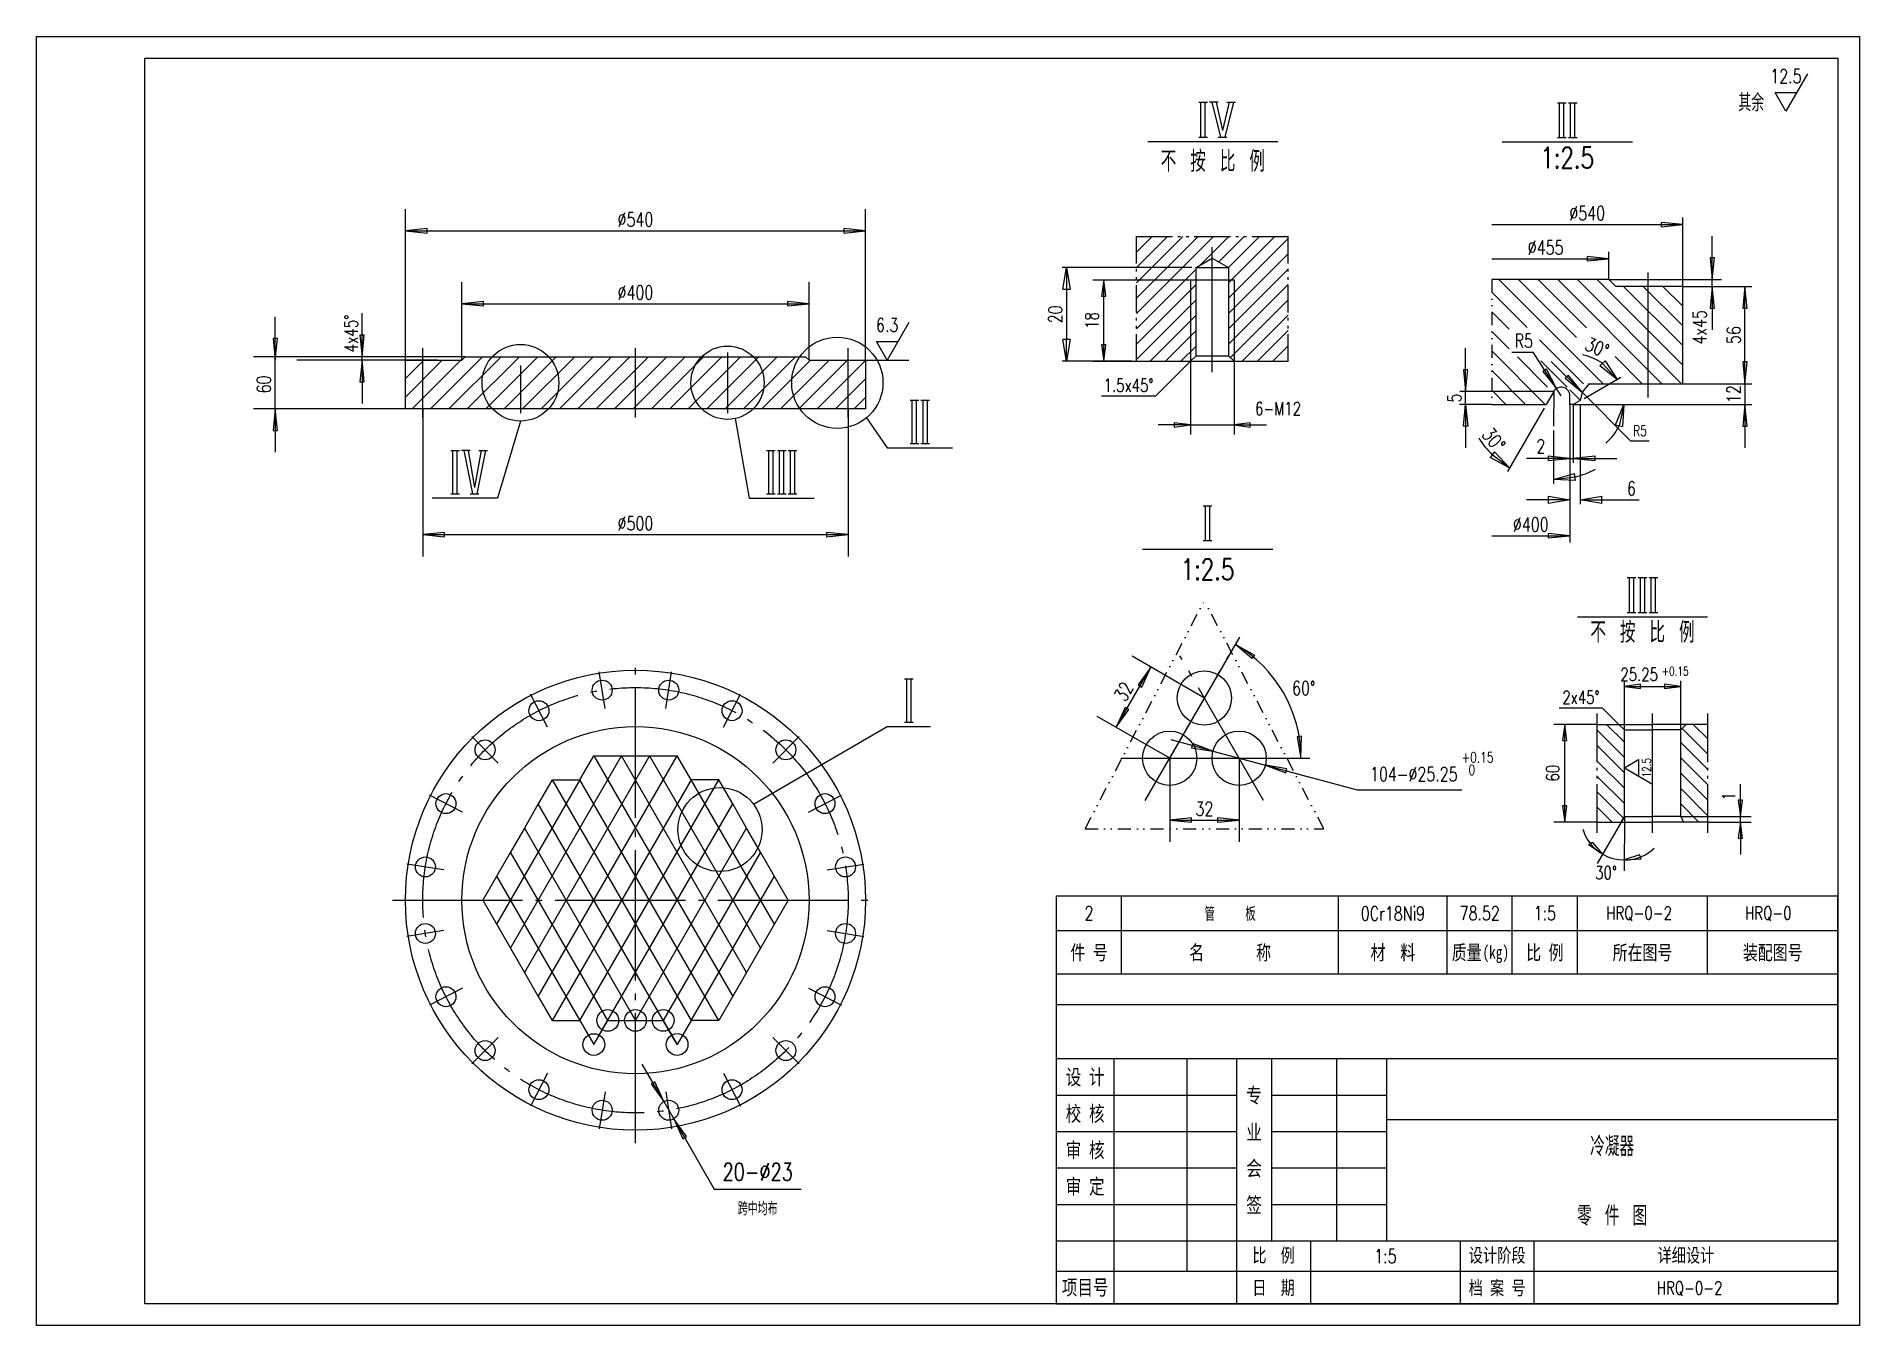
# Model space of a CAD drawing. Extents: x -287 to 13624, y -50 to 2920.
# Drawn here: x 6809 to 8909, y 146 to 1631 of the extents above; entities that cross this region are included whole.
import ezdxf
from ezdxf.enums import TextEntityAlignment as Align

# ---------------------------------------------------------------- set-up
doc = ezdxf.new("R2010")
doc.units = 0
doc.header["$LTSCALE"] = 30
doc.header["$MEASUREMENT"] = 0
doc.linetypes.add('CENTER', pattern=[6.25, 5, -0.5, 0.25, -0.5])
doc.linetypes.add('DIVIDE', pattern=[1.25, 0.5, -0.25, 0, -0.25, 0, -0.25])
doc.layers.get('0').update_dxf_attribs({"linetype": 'CONTINUOUS'})
doc.layers.get('Defpoints').update_dxf_attribs({"linetype": 'CONTINUOUS'})
for name, color, linetype in [('1', 2, 'CONTINUOUS'), ('11', 3, 'CONTINUOUS'), ('2', 1, 'CONTINUOUS'), ('4', 2, 'CENTER'), ('6', 6, 'DIVIDE')]:
    doc.layers.add(name, color=color, linetype=linetype)
doc.styles.add('HZ', font='txt', dxfattribs={"width": 0.75, "bigfont": 'hztxt'})
doc.styles.add('MYHZ', font='SimSun.ttf', dxfattribs={"width": 0.75})
doc.styles.get("Standard").update_dxf_attribs({"font": 'simplex', "width": 0.75, "bigfont": 'hztxt'})
doc.dimstyles.get("Standard").update_dxf_attribs({"dimtxt": 0.18, "dimasz": 0.18, "dimexe": 0.18, "dimexo": 0.0625, "dimgap": 0.09, "dimtad": 0, "dimtih": 1, "dimtoh": 1, "dimdec": 4, "dimzin": 0, "dimdsep": 46, "dimtxsty": 'Standard', "dimcen": 0.09, "dimadec": 0, "dimazin": 0, "dimtfac": 1, "dimtdec": 4, "dimtofl": 0, "dimtmove": 0, "dimatfit": 3, "dimfxl": 0, "dimtolj": 1, "dimtzin": 0, "dimarcsym": 0})

msp = doc.modelspace()

# ---------------------------------------------------------------- texts
at = {"color": 7, "style": 'MYHZ', "width": 0.75}
for s, height, p in [('设 计', 17.5, (8016.96, 432.53)), ('专', 17.5, (8211.46, 411.53)), ('校 核', 17.5, (8016.96, 390.53)), ('业', 17.5, (8211.46, 369.53)), ('审 核', 17.5, (8016.96, 348.53)), ('会', 17.5, (8211.46, 327.53)), ('审 定', 17.5, (8016.96, 306.53)), ('签', 17.5, (8211.46, 285.53)), ('比  例', 16, (8233.96, 227.28)), ('设计阶段', 16, (8491.46, 227.28)), ('详细设计', 16, (8708.96, 227.28)), ('项目号', 17.5, (8016.96, 189.78)), ('日  期', 16, (8233.96, 189.78)), ('档 案 号', 16, (8491.46, 189.78))]:
    msp.add_text(s, height=height, dxfattribs=at).set_placement(p, align=Align.MIDDLE)
at = {"layer": '1', "color": 7, "style": 'HZ', "width": 0.75}
for s, height, p in [('12.5', 16, (8824.19, 1577.32)), ('不 按 比 例', 24, (8164.05, 1475.17)), ('1:2.5', 24, (8572.28, 1479.43)), ('%%c540', 16, (7498.96, 1412.12)), ('%%c540', 16, (8595.28, 1419.36)), ('%%c455', 16, (8547.34, 1380.03)), ('%%c400', 16, (7498.96, 1328.11)), ('6.3', 16, (7788.96, 1290.61)), ('R5', 16, (8522.15, 1272.53)), ('6-M12', 15, (8239.13, 1194.86)), ('R5', 12, (8656.1, 1170.76)), ('2', 16, (8541.82, 1150.91)), ('%%c500', 16, (7498.96, 1062.11)), ('%%c400', 16, (8530.28, 1060.91)), ('1:2.5', 24, (8157.98, 1005.25)), ('不 按 比 例', 24, (8658.96, 932.61)), ('32', 16, (8154.33, 733.33)), ('30%%d', 15, (8616.97, 660.13)), ('HRQ-0-2', 15, (8655.09, 613.73)), ('HRQ-0', 15, (8803.88, 613.73)), ('20-%%c23', 20, (7639.79, 313.11)), ('跨中均布', 15.2, (7639.79, 273.11)), ('HRQ-0-2', 15, (8713.27, 181.86))]:
    msp.add_text(s, height=height, dxfattribs=at).set_placement(p, align=Align.CENTER)
for s, height, p in [('其余', 20, (8799.19, 1544.82)), ('25.25', 15, (8676.81, 888.59))]:
    msp.add_text(s, height=height, dxfattribs=at).set_placement(p, align=Align.RIGHT)
for s, height, p in [('4x45%%d', 15.2, (7178.96, 1267.11)), ('1', 15, (8765.56, 751.09))]:
    msp.add_text(s, height=height, rotation=90, dxfattribs=at).set_placement(p)
for s, height, rotation, p in [('18', 15, 90, (8032.16, 1303.84)), ('4x45', 16, 90, (8732.79, 1296.08)), ('56', 16, 90, (8771.97, 1287.03)), ('60', 16, 90, (7078.96, 1230.11)), ('5', 16, 90, (8450.23, 1214.53)), ('12', 16, 90, (8771.97, 1219.03)), ('32', 16, 60, (8068.3, 872.35)), ('60', 15, 90, (8563.06, 782.34))]:
    msp.add_text(s, height=height, rotation=rotation, dxfattribs=at).set_placement(p, align=Align.CENTER)
at = {"layer": '1', "color": 7, "width": 0.75}
for s, height, style, p in [('1.5x45°', 15, 'HZ', (8066.92, 1229.22)), ('2x45°', 15, 'HZ', (8588.06, 869.84)), ('2', 16, 'HZ', (8021.46, 621.03)), ('管   板', 16, 'HZ', (8183.96, 621.03)), ('0Cr18Ni9', 16, 'HZ', (8371.46, 621.03)), ('78.52', 16, 'HZ', (8471.46, 621.03)), ('1:5', 16, 'HZ', (8546.46, 621.03)), ('件 号', 16.8, 'MYHZ', (8021.46, 576.03)), ('名       称', 16.8, 'MYHZ', (8183.96, 576.03)), ('材  料', 16.8, 'MYHZ', (8371.46, 576.03)), ('质量', 16.8, 'MYHZ', (8456.46, 576.03)), ('比 例', 16.8, 'MYHZ', (8546.46, 576.03)), ('所在图号', 16.8, 'MYHZ', (8658.96, 576.03)), ('装配图号', 16.8, 'MYHZ', (8808.96, 576.03)), ('冷凝器', 22.5, 'HZ', (8623.96, 353.53)), ('零 件 图', 22.5, 'HZ', (8623.96, 273.53)), ('1:5', 16, 'HZ', (8362.71, 226.03))]:
    msp.add_text(s, height=height, dxfattribs=dict(at, style=style)).set_placement(p, align=Align.MIDDLE)
at = {"layer": '1', "color": 7, "style": 'HZ', "width": 0.75}
for s, height, p in [('+0.15', 10, (8681.19, 894.84)), ('60%%d', 16, (8255.32, 872.19)), ('+0.15', 12, (8450.46, 794.62)), ('104-%%c25.25', 16, (8345.16, 773.18)), (' 0', 12, (8450.46, 780.12))]:
    msp.add_text(s, height=height, dxfattribs=at).set_placement(p)
msp.add_text('12.5', height=10, rotation=90, dxfattribs=at).set_placement((8663.67, 788.59), align=Align.MIDDLE)
at = {"layer": '1', "color": 7, "style": 'MYHZ', "width": 0.75}
msp.add_text('(kg)', height=15, dxfattribs=at).set_placement((8489.96, 576.03), align=Align.MIDDLE_CENTER)

# ---------------------------------------------------------------- blocks, each defined once
blk = doc.blocks.new('_CLOSED')
at = {"color": 0, "linetype": 'ByBlock'}
for p, q in [((-1, 0.167), (0, 0)), ((-1, 0.167), (-1, -0.167)), ((0, 0), (-1, -0.167)), ((0, 0), (-1, 0))]:
    blk.add_line(p, q, dxfattribs=at)
blk = doc.blocks.new('*D32')
at = {"layer": '11', "color": 0, "lineweight": -2}
for p, q in [((8139.7, 1364.9), (7990.6, 1364.9)), ((7995.6, 1339.9), (7995.6, 1282)), ((8070.9, 1257), (7990.6, 1257))]:
    blk.add_line(p, q, dxfattribs=at)
at = {"layer": 'Defpoints', "color": 0}
for p in [(8144.7, 1364.9), (7995.6, 1257), (8075.9, 1257)]:
    blk.add_point(p, dxfattribs=at)
at = {"layer": '11', "color": 0, "lineweight": -2, "xscale": 25, "yscale": 25, "zscale": 25}
for p, rotation in [((7995.6, 1364.9), 90), ((7995.6, 1257), 270)]:
    blk.add_blockref('_CLOSED', p, dxfattribs=dict(at, rotation=rotation))
at = {"layer": '11', "color": 0, "insert": (7982.6, 1310.9), "char_height": 16, "attachment_point": 5, "rotation": 90, "style": 'HZ'}
blk.add_mtext('\\A1;20', dxfattribs=at)
blk = doc.blocks.new('*D33')
at = {"layer": '11', "color": 0, "lineweight": -2}
for p, q in [((8545.5, 1202.7), (8503.4, 1129.8)), ((8556.6, 1177), (8556.5, 1115.5))]:
    blk.add_line(p, q, dxfattribs=at)
for start, end in [(211.7046, 225.8526), (284.0971, 298.2451)]:
    blk.add_arc((8556.6, 1222), 101.5, start, end, dxfattribs=at)
at = {"layer": 'Defpoints', "color": 0}
for p in [(8556.6, 1222), (8556.6, 1222), (8548, 1207), (8556.6, 1182), (8538.9, 1122.1)]:
    blk.add_point(p, dxfattribs=at)
at = {"layer": '11', "color": 0, "lineweight": -2, "xscale": 25, "yscale": 25, "zscale": 25}
for p, rotation in [((8505.9, 1134.1), 322.9266309942402), ((8556.5, 1120.5), 187.0231166931188)]:
    blk.add_blockref('_CLOSED', p, dxfattribs=dict(at, rotation=rotation))
at = {"layer": '11', "color": 0, "insert": (8487.6, 1166.6), "char_height": 16, "attachment_point": 5, "rotation": 308.7786, "style": 'HZ'}
blk.add_mtext('\\A1;30°', dxfattribs=at)
blk = doc.blocks.new('*D34')
at = {"layer": '11', "color": 0, "lineweight": -2}
for p, q in [((8575.3, 1202), (8575.3, 1092.2)), ((8587.3, 1206.6), (8587.3, 1092.2)), ((8550.3, 1097.2), (8525.3, 1097.2)), ((8612.3, 1097.2), (8655.3, 1097.2))]:
    blk.add_line(p, q, dxfattribs=at)
at = {"layer": 'Defpoints', "color": 0}
for p in [(8575.3, 1207), (8587.3, 1211.6), (8587.3, 1097.2)]:
    blk.add_point(p, dxfattribs=at)
at = {"layer": '11', "color": 0, "lineweight": -2, "xscale": 25, "yscale": 25, "zscale": 25}
blk.add_blockref('_CLOSED', (8575.3, 1097.2), dxfattribs=at)
at = {"layer": '11', "color": 0, "lineweight": -2, "xscale": 25, "yscale": 25, "zscale": 25, "rotation": 180}
blk.add_blockref('_CLOSED', (8587.3, 1097.2), dxfattribs=at)
at = {"layer": '11', "color": 0, "insert": (8646.3, 1110.2), "char_height": 16, "attachment_point": 5, "style": 'HZ'}
blk.add_mtext('\\A1;6', dxfattribs=at)
blk = doc.blocks.new('*D35')
at = {"layer": '11', "color": 0, "lineweight": -2}
blk.add_line((8591.6, 1214.1), (8633.9, 1238.5), dxfattribs=at)
for start, end in [(54.8538, 79.7222), (310.2633, 335.1317)]:
    blk.add_arc((8579.3, 1207), 58.1, start, end, dxfattribs=at)
at = {"layer": 'Defpoints', "color": 0}
for p in [(8579.3, 1207), (8579.3, 1207), (8587.3, 1211.6), (8636.5, 1217.1), (8784.8, 1207)]:
    blk.add_point(p, dxfattribs=at)
at = {"layer": '11', "color": 0, "lineweight": -2, "xscale": 25, "yscale": 25, "zscale": 25}
for p, rotation in [((8629.6, 1236), 312.4196092932171), ((8637.3, 1207), 77.56584824101554)]:
    blk.add_blockref('_CLOSED', p, dxfattribs=dict(at, rotation=rotation))
at = {"layer": '11', "color": 0, "insert": (8606.7, 1272.6), "char_height": 16, "attachment_point": 5, "rotation": 337.288, "style": 'HZ'}
blk.add_mtext('\\A1;30°', dxfattribs=at)

# ---------------------------------------------------------------- dimensions: what is measured, and where the dimension line sits
at = {"layer": '11', "color": 7}
dim = msp.add_linear_dim(base=(7995.6, 1256.96), p1=(8144.66, 1364.88), p2=(8075.91, 1256.96), angle=90, text='20', dimstyle='Standard', override={"dimtxt": 16, "dimasz": 25, "dimexe": 5, "dimexo": 5, "dimgap": 5, "dimtad": 1, "dimtih": 0, "dimtoh": 0, "dimdec": 0, "dimtxsty": 'HZ', "dimblk1": 'CLOSED', "dimblk2": 'CLOSED', "dimsah": 1, "dimcen": 1, "dimtfac": 3.2, "dimtdec": 0, "dimatfit": 0}, dxfattribs=at)
dim.commit()
dim.dimension.update_dxf_attribs({"geometry": '*D32', "text_midpoint": (7982.6, 1310.92)})
for base, line1, line2, picture, middle in [((8636.46, 1217.11), ((8579.28, 1207.03), (8784.78, 1207.03)), ((8587.28, 1211.65), (8579.28, 1207.03)), '*D35', (8601.7, 1260.59)), ((8538.94, 1122.08), ((8556.63, 1222.03), (8556.59, 1182.03)), ((8556.63, 1222.03), (8547.97, 1207.03)), '*D33', (8477.5, 1158.46))]:
    dim = msp.add_angular_dim_2l(base=base, line1=line1, line2=line2, dimstyle='Standard', override={"dimtxt": 16, "dimasz": 25, "dimexe": 5, "dimexo": 5, "dimgap": 5, "dimtad": 1, "dimtih": 0, "dimtoh": 0, "dimdec": 0, "dimtxsty": 'HZ', "dimblk1": 'CLOSED', "dimblk2": 'CLOSED', "dimsah": 1, "dimcen": 1, "dimtfac": 3.2, "dimtdec": 0, "dimatfit": 0}, dxfattribs=at)
    dim.commit()
    dim.dimension.update_dxf_attribs({"geometry": picture, "text_midpoint": middle, "dimtype": 162})
dim = msp.add_linear_dim(base=(8587.28, 1097.18), p1=(8575.28, 1207.03), p2=(8587.28, 1211.65), text='6', dimstyle='Standard', override={"dimtxt": 16, "dimasz": 25, "dimexe": 5, "dimexo": 5, "dimgap": 5, "dimtad": 1, "dimtih": 0, "dimtoh": 0, "dimdec": 0, "dimtxsty": 'HZ', "dimblk1": 'CLOSED', "dimblk2": 'CLOSED', "dimsah": 1, "dimcen": 1, "dimtfac": 3.2, "dimtdec": 0, "dimatfit": 0}, dxfattribs=at)
dim.commit()
dim.dimension.update_dxf_attribs({"geometry": '*D34', "text_midpoint": (8646.28, 1110.18)})

# ---------------------------------------------------------------- linework, layer by layer
at = {"color": 7}
for p, q in [((8049.96, 453.53), (8049.96, 171.03)), ((8133.96, 453.53), (8133.96, 208.53)), ((8191.46, 453.53), (8191.46, 171.03)), ((8231.46, 453.53), (8231.46, 243.53)), ((8306.46, 453.53), (8306.46, 243.53)), ((8363.96, 453.53), (8363.96, 243.53)), ((7983.96, 411.53), (8191.46, 411.53)), ((8231.46, 411.53), (8363.96, 411.53)), ((8363.96, 383.53), (8883.96, 383.53)), ((7983.96, 369.53), (8191.46, 369.53)), ((8231.46, 369.53), (8363.96, 369.53)), ((7983.96, 327.53), (8191.46, 327.53)), ((8231.46, 327.53), (8363.96, 327.53)), ((7983.96, 285.53), (8191.46, 285.53)), ((8231.46, 285.53), (8363.96, 285.53)), ((7983.96, 243.53), (8883.96, 243.53)), ((8276.46, 243.53), (8276.46, 171.03)), ((8448.96, 243.53), (8448.96, 171.03)), ((8533.96, 243.53), (8533.96, 171.03)), ((7983.96, 208.53), (8883.96, 208.53))]:
    msp.add_line(p, q, dxfattribs=at)
at = {"layer": '1', "color": 7}
for p, q in [((8147.8, 1555.17), (8157.8, 1555.17)), ((8150.3, 1515.17), (8150.3, 1555.17)), ((8155.3, 1515.17), (8155.3, 1555.17)), ((8170.3, 1555.17), (8160.3, 1555.17)), ((8162.8, 1555.17), (8172.8, 1515.17)), ((8167.8, 1555.17), (8175.3, 1522.67)), ((8182.8, 1555.17), (8175.3, 1522.67)), ((8187.8, 1555.17), (8177.8, 1515.17)), ((8180.3, 1555.17), (8190.3, 1555.17)), ((8561.03, 1554.68), (8571.03, 1554.68)), ((8563.53, 1514.68), (8563.53, 1554.68)), ((8568.53, 1514.68), (8568.53, 1554.68)), ((8573.53, 1554.68), (8583.53, 1554.68)), ((8576.03, 1514.68), (8576.03, 1554.68)), ((8581.03, 1514.68), (8581.03, 1554.68)), ((8147.8, 1515.17), (8157.8, 1515.17)), ((8170.3, 1515.17), (8180.3, 1515.17)), ((8561.03, 1514.68), (8571.03, 1514.68)), ((8573.53, 1514.68), (8583.53, 1514.68)), ((7233.96, 1258.11), (7233.96, 1432.12)), ((7763.96, 1258.11), (7763.96, 1432.12)), ((7233.96, 1407.12), (7763.96, 1407.12)), ((8485.28, 1414.36), (8705.28, 1414.36)), ((8705.28, 1343.03), (8705.28, 1422.36)), ((8075.91, 1369.46), (8075.91, 1400.71)), ((8075.91, 1400.71), (8117.57, 1400.71)), ((8094.14, 1400.71), (8075.91, 1382.47)), ((8075.91, 1364.79), (8111.82, 1400.71)), ((8129.5, 1400.71), (8075.91, 1347.11)), ((8075.91, 1329.43), (8147.18, 1400.71)), ((8164.86, 1400.71), (8075.91, 1311.76)), ((8123.82, 1400.71), (8126.95, 1400.71)), ((8133.2, 1400.71), (8136.32, 1400.71)), ((8142.57, 1400.71), (8184.24, 1400.71)), ((8149.51, 1367.68), (8182.53, 1400.71)), ((8200.21, 1400.71), (8170.89, 1371.39)), ((8182.1, 1364.91), (8217.89, 1400.71)), ((8235.57, 1400.71), (8182.16, 1347.3)), ((8182.16, 1329.62), (8250.91, 1398.37)), ((8190.49, 1400.71), (8193.61, 1400.71)), ((8199.86, 1400.71), (8202.99, 1400.71)), ((8209.24, 1400.71), (8250.91, 1400.71)), ((8250.91, 1369.46), (8250.91, 1400.71)), ((8250.91, 1380.69), (8182.16, 1311.94)), ((8485.28, 1375.03), (8620.28, 1375.03)), ((8620.28, 1351.03), (8620.28, 1383.03)), ((7298.96, 1258.11), (7298.96, 1348.11)), ((7698.96, 1258.11), (7698.96, 1348.11)), ((8025.91, 1350.71), (8138.41, 1350.71)), ((8038.41, 1256.96), (8038.41, 1350.71)), ((8075.91, 1360.08), (8075.91, 1363.21)), ((8075.91, 1294.08), (8144.66, 1362.83)), ((8075.91, 1350.71), (8075.91, 1353.83)), ((8144.66, 1345.15), (8075.91, 1276.4)), ((8075.91, 1313.21), (8075.91, 1344.46)), ((8138.41, 1350.71), (8138.41, 1172.49)), ((8182.16, 1294.26), (8250.91, 1363.01)), ((8250.91, 1345.34), (8182.16, 1276.59)), ((8188.41, 1350.71), (8188.41, 1172.49)), ((8250.91, 1360.08), (8250.91, 1363.21)), ((8250.91, 1350.71), (8250.91, 1353.83)), ((8250.91, 1313.21), (8250.91, 1344.46)), ((8613.46, 1231.03), (8493.46, 1351.03)), ((8516.09, 1351.03), (8582.83, 1284.29)), ((8594.29, 1295.46), (8538.72, 1351.03)), ((8561.34, 1351.03), (8681.34, 1231.03)), ((8703.97, 1231.03), (8583.97, 1351.03)), ((8606.6, 1351.03), (8705.28, 1252.35)), ((8620.28, 1351.03), (8750, 1351.03)), ((8739.34, 1343.03), (8739.34, 1351.03)), ((7298.96, 1323.11), (7698.96, 1323.11)), ((8075.91, 1258.72), (8144.66, 1327.47)), ((8184.31, 1261.06), (8250.91, 1327.66)), ((8485.28, 1336.58), (8526.18, 1295.69)), ((8705.28, 1274.98), (8637.23, 1343.03)), ((8659.85, 1343.03), (8705.28, 1297.6)), ((8705.28, 1320.23), (8682.48, 1343.03)), ((8705.28, 1343.03), (8784.97, 1343.03)), ((8776.97, 1231.03), (8776.97, 1343.03)), ((8075.91, 1303.83), (8075.91, 1306.96)), ((8144.66, 1309.8), (8091.82, 1256.96)), ((8250.91, 1309.98), (8197.88, 1256.96)), ((8250.91, 1303.83), (8250.91, 1306.96)), ((8505.51, 1293.73), (8485.28, 1313.96)), ((8075.91, 1294.46), (8075.91, 1297.58)), ((8075.91, 1256.96), (8075.91, 1288.21)), ((8109.49, 1256.96), (8144.66, 1292.12)), ((8215.56, 1256.96), (8250.91, 1292.3)), ((8250.91, 1294.46), (8250.91, 1297.58)), ((8250.91, 1256.96), (8250.91, 1288.21)), ((8485.28, 1291.33), (8505.53, 1271.08)), ((8540.16, 1281.7), (8590.83, 1231.03)), ((7302.96, 1262.11), (7058.96, 1262.11)), ((7183.96, 1258.11), (7183.96, 1262.11)), ((7262.86, 1202.11), (7322.86, 1262.11)), ((7344.07, 1262.11), (7284.07, 1202.11)), ((7305.28, 1202.11), (7365.28, 1262.11)), ((7386.5, 1262.11), (7326.5, 1202.11)), ((7347.71, 1202.11), (7407.71, 1262.11)), ((7428.92, 1262.11), (7368.92, 1202.11)), ((7390.14, 1202.11), (7450.14, 1262.11)), ((7471.35, 1262.11), (7411.35, 1202.11)), ((7432.56, 1202.11), (7492.56, 1262.11)), ((7513.78, 1262.11), (7453.78, 1202.11)), ((7474.99, 1202.11), (7534.99, 1262.11)), ((7556.2, 1262.11), (7496.2, 1202.11)), ((7517.41, 1202.11), (7577.41, 1262.11)), ((7598.63, 1262.11), (7538.63, 1202.11)), ((7559.84, 1202.11), (7619.84, 1262.11)), ((7641.05, 1262.11), (7581.05, 1202.11)), ((7602.27, 1202.11), (7662.27, 1262.11)), ((7683.48, 1262.11), (7623.48, 1202.11)), ((8144.66, 1274.44), (8127.17, 1256.96)), ((8250.91, 1274.63), (8233.24, 1256.96)), ((8546.95, 1207.03), (8485.28, 1268.7)), ((8508.34, 1267.53), (8532.87, 1267.53)), ((8514.81, 1261.8), (8549.58, 1227.03)), ((8565.28, 1217.03), (8532.87, 1267.53)), ((8658.72, 1231.03), (8627.52, 1262.23)), ((7083.96, 1202.11), (7083.96, 1258.11)), ((7233.96, 1258.11), (7108.96, 1258.11)), ((7271.46, 1258.11), (7108.96, 1258.11)), ((7233.96, 1215.64), (7276.43, 1258.11)), ((7255.22, 1258.11), (7233.96, 1236.85)), ((7297.64, 1258.11), (7241.64, 1202.11)), ((7644.69, 1202.11), (7700.69, 1258.11)), ((7721.91, 1258.11), (7665.91, 1202.11)), ((7687.12, 1202.11), (7743.12, 1258.11)), ((7763.96, 1257.74), (7708.33, 1202.11)), ((7721.46, 1258.11), (7813.96, 1258.11)), ((8025.91, 1256.96), (8075.91, 1256.96)), ((8138.41, 1256.96), (8098.17, 1216.72)), ((8485.28, 1246.07), (8524.33, 1207.03)), ((8572.21, 1227.03), (8541.74, 1257.5)), ((7729.55, 1202.11), (7763.96, 1236.53)), ((8556.63, 1222.03), (8448.57, 1222.03)), ((8455.23, 1207.03), (8455.23, 1222.03)), ((8501.7, 1207.03), (8485.28, 1223.45)), ((8556.63, 1222.03), (8556.59, 1182.03)), ((8587.28, 1211.96), (8575.28, 1223.96)), ((8589.28, 1221.34), (8645.27, 1165.36)), ((8705.28, 1231.03), (8784.97, 1231.03)), ((8776.97, 1231.03), (8776.97, 1207.03)), ((7233.96, 1202.11), (7058.96, 1202.11)), ((7253.96, 1202.11), (7253.96, 1032.11)), ((7743.96, 1202.11), (7743.96, 1032.11)), ((7763.96, 1215.31), (7750.76, 1202.11)), ((7815.21, 1212.11), (7825.21, 1212.11)), ((7817.71, 1162.11), (7817.71, 1212.11)), ((7822.71, 1162.11), (7822.71, 1212.11)), ((7827.71, 1212.11), (7837.71, 1212.11)), ((7830.21, 1162.11), (7830.21, 1212.11)), ((7835.21, 1162.11), (7835.21, 1212.11)), ((8098.17, 1216.72), (8035.67, 1216.72)), ((8485.28, 1207.03), (8448, 1207.03)), ((8575.28, 1207.03), (8575.28, 1167.03)), ((8575.28, 1207.03), (8575.28, 1047.91)), ((8579.28, 1207.03), (8638.28, 1207.03)), ((8579.28, 1207.03), (8784.78, 1207.03)), ((8579.28, 1207.03), (8579.28, 1139.88)), ((7366.46, 1187.95), (7339.91, 1099.11)), ((7613.73, 1190.83), (7629.96, 1099.11)), ((7764.99, 1191.63), (7788.96, 1157.11)), ((8138.41, 1183.61), (8188.41, 1183.61)), ((7788.96, 1157.11), (7863.96, 1157.11)), ((7815.21, 1162.11), (7825.21, 1162.11)), ((7827.71, 1162.11), (7837.71, 1162.11)), ((8645.27, 1165.36), (8666.7, 1165.36)), ((7286.16, 1154.11), (7296.16, 1154.11)), ((7288.66, 1104.11), (7288.66, 1154.11)), ((7293.66, 1104.11), (7293.66, 1154.11)), ((7308.66, 1154.11), (7298.66, 1154.11)), ((7301.16, 1154.11), (7311.16, 1104.11)), ((7306.16, 1154.11), (7313.66, 1111.61)), ((7321.16, 1154.11), (7313.66, 1111.61)), ((7326.16, 1154.11), (7316.16, 1104.11)), ((7318.66, 1154.11), (7328.66, 1154.11)), ((7649.96, 1154.11), (7659.96, 1154.11)), ((7652.46, 1104.11), (7652.46, 1154.11)), ((7657.46, 1104.11), (7657.46, 1154.11)), ((7662.46, 1154.11), (7672.46, 1154.11)), ((7664.96, 1104.11), (7664.96, 1154.11)), ((7669.96, 1104.11), (7669.96, 1154.11)), ((7674.96, 1154.11), (7684.96, 1154.11)), ((7677.46, 1104.11), (7677.46, 1154.11)), ((7682.46, 1104.11), (7682.46, 1154.11)), ((8575.28, 1144.86), (8579.28, 1144.86)), ((7339.91, 1099.11), (7264.91, 1099.11)), ((7286.16, 1104.11), (7296.16, 1104.11)), ((7308.66, 1104.11), (7318.66, 1104.11)), ((7629.96, 1099.11), (7704.96, 1099.11)), ((7649.96, 1104.11), (7659.96, 1104.11)), ((7662.46, 1104.11), (7672.46, 1104.11)), ((7674.96, 1104.11), (7684.96, 1104.11)), ((8152.98, 1090.25), (8162.98, 1090.25)), ((8155.48, 1050.25), (8155.48, 1090.25)), ((8160.48, 1050.25), (8160.48, 1090.25)), ((7253.96, 1057.11), (7743.96, 1057.11)), ((8152.98, 1050.25), (8162.98, 1050.25)), ((8485.28, 1055.91), (8575.28, 1055.91)), ((8641.46, 1007.61), (8651.46, 1007.61)), ((8643.96, 967.61), (8643.96, 1007.61)), ((8648.96, 967.61), (8648.96, 1007.61)), ((8653.96, 1007.61), (8663.96, 1007.61)), ((8656.46, 967.61), (8656.46, 1007.61)), ((8661.46, 967.61), (8661.46, 1007.61)), ((8666.46, 1007.61), (8676.46, 1007.61)), ((8668.96, 967.61), (8668.96, 1007.61)), ((8673.96, 967.61), (8673.96, 1007.61)), ((8641.46, 967.61), (8651.46, 967.61)), ((8653.96, 967.61), (8663.96, 967.61)), ((8666.46, 967.61), (8676.46, 967.61)), ((8114.33, 799.58), (8194.98, 939.21)), ((8052.63, 835.21), (8092.63, 904.49)), ((8154.33, 868.86), (8070.97, 916.99)), ((7808.96, 891.03), (7818.96, 891.03)), ((7811.46, 841.03), (7811.46, 891.03)), ((7816.46, 841.03), (7816.46, 891.03)), ((8638.06, 832.34), (8638.06, 888.59)), ((8638.06, 882.34), (8703.06, 882.34)), ((8703.06, 832.34), (8703.06, 888.59)), ((7808.96, 841.03), (7818.96, 841.03)), ((8114.33, 799.58), (8030.97, 847.71)), ((8613.06, 857.34), (8563.06, 857.34)), ((8606.81, 794.84), (8606.81, 851.09)), ((8631.81, 838.59), (8613.06, 857.34)), ((8734.31, 794.84), (8734.31, 851.09)), ((7635.06, 746.47), (7788.96, 836.03)), ((7788.96, 836.03), (7838.96, 836.03)), ((8606.81, 838.59), (8556.81, 838.59)), ((8569.31, 726.09), (8569.31, 838.59)), ((8638.06, 800.47), (8606.81, 831.72)), ((8617.61, 838.59), (8638.06, 818.15)), ((8734.31, 804.1), (8704.56, 833.85)), ((8717.49, 838.59), (8734.31, 821.78)), ((7354.97, 580.59), (7482.98, 802.31)), ((7514.98, 802.31), (7370.97, 552.87)), ((7386.97, 525.16), (7546.97, 802.3)), ((7450.98, 802.3), (7610.97, 525.2)), ((7626.97, 552.91), (7482.98, 802.31)), ((7514.98, 802.31), (7642.97, 580.62)), ((8114.33, 799.58), (8114.33, 703.33)), ((8114.33, 799.58), (8275.58, 799.58)), ((8164.14, 807.67), (8224.51, 791.49)), ((8194.33, 799.58), (8194.33, 703.33)), ((8194.33, 799.58), (8330.16, 763.19)), ((8606.81, 814.05), (8638.06, 782.8)), ((8703.06, 817.68), (8734.31, 786.43)), ((8734.31, 768.75), (8703.06, 800)), ((8638.06, 765.12), (8606.81, 796.37)), ((8606.81, 785.47), (8606.81, 788.59)), ((8606.81, 776.09), (8606.81, 779.22)), ((8606.81, 778.69), (8638.06, 747.44)), ((8638.06, 788.59), (8654.29, 797.97)), ((8638.06, 788.59), (8654.29, 779.22)), ((8638.06, 788.59), (8670.53, 769.84)), ((8654.29, 797.97), (8654.29, 779.22)), ((8703.06, 782.32), (8734.31, 751.07)), ((8734.31, 785.47), (8734.31, 788.59)), ((8734.31, 776.09), (8734.31, 779.22)), ((7434.98, 774.59), (7338.97, 608.3)), ((7562.98, 774.6), (7402.98, 497.47)), ((7402.98, 774.6), (7562.98, 497.47)), ((7594.97, 497.49), (7434.98, 774.59)), ((7434.98, 497.47), (7594.97, 774.58)), ((7658.97, 608.33), (7562.98, 774.6)), ((8330.16, 763.19), (8450.69, 763.19)), ((8606.81, 713.59), (8606.81, 769.84)), ((8637.11, 730.71), (8606.81, 761.01)), ((8734.31, 733.39), (8703.06, 764.64)), ((8734.31, 713.59), (8734.31, 769.84)), ((7546.98, 469.76), (7386.97, 746.9)), ((7455.64, 477.82), (7610.97, 746.87)), ((8606.81, 743.34), (8624.05, 726.09)), ((8703.06, 746.96), (8723.93, 726.09)), ((7370.97, 719.19), (7498.97, 497.49)), ((7498.99, 497.49), (7626.97, 719.16)), ((8114.33, 728.33), (8194.33, 728.33)), ((8606.81, 726.09), (8556.81, 726.09)), ((8638.06, 732.34), (8606.76, 678.24)), ((8638.06, 732.34), (8638, 669.84)), ((8703.06, 732.34), (8784.31, 732.34)), ((8734.31, 726.09), (8784.31, 726.09)), ((8771.81, 726.09), (8771.81, 732.34)), ((7466.98, 497.47), (7354.97, 691.48)), ((7642.97, 691.45), (7530.98, 497.47)), ((7338.97, 663.77), (7434.98, 497.47)), ((7562.98, 497.47), (7658.97, 663.74)), ((8058.96, 551.03), (8058.96, 641.03)), ((8308.96, 551.03), (8308.96, 641.03)), ((8433.96, 551.03), (8433.96, 641.03)), ((8508.96, 551.03), (8508.96, 641.03)), ((8583.96, 551.03), (8583.96, 641.03)), ((8733.96, 551.03), (8733.96, 641.03)), ((7983.96, 601.03), (8883.96, 601.03)), ((7531.54, 404.01), (7543.04, 384.09)), ((7543.04, 384.09), (7589.79, 303.12)), ((7589.79, 303.12), (7689.79, 303.12))]:
    msp.add_line(p, q, dxfattribs=at)
for points in [[(6808.96, 146.03), (6808.96, 1631.03), (8908.96, 1631.03), (8908.96, 146.03)], [(8559.88, 1225.45), (8548.48, 1247.84), (8544.27, 1245.14)], [(8189.98, 930.55), (8212.11, 918.23), (8208.93, 914.37)], [(8265.58, 799.58), (8265.98, 824.91), (8261.05, 824.08)], [(8613.02, 689.06), (8596.88, 699.78), (8600.8, 702.88)], [(8638.01, 682.34), (8657.35, 683.52), (8655.51, 688.17)]]:
    msp.add_lwpolyline(points, close=True, dxfattribs=at)
for points in [[(8849.19, 1588.12), (8824.19, 1544.82), (8811.69, 1566.47), (8836.69, 1566.47)], [(7233.96, 1407.12), (7258.96, 1404.62), (7258.96, 1409.62), (7233.96, 1407.12)], [(7763.96, 1407.12), (7738.96, 1409.62), (7738.96, 1404.62), (7763.96, 1407.12)], [(8705.28, 1414.36), (8680.28, 1416.86), (8680.28, 1411.86), (8705.28, 1414.36)], [(8739.34, 1351.03), (8741.84, 1376.03), (8736.84, 1376.03), (8739.34, 1351.03), (8739.35, 1401.03)], [(8620.28, 1375.03), (8595.28, 1377.53), (8595.28, 1372.53), (8620.28, 1375.03)], [(8038.41, 1350.71), (8035.91, 1331.96), (8040.91, 1331.96), (8038.41, 1350.71)], [(7298.96, 1323.11), (7323.96, 1320.61), (7323.96, 1325.61), (7298.96, 1323.11)], [(7698.96, 1323.11), (7673.96, 1325.61), (7673.96, 1320.61), (7698.96, 1323.11)], [(8739.34, 1343.03), (8736.84, 1318.03), (8741.84, 1318.03), (8739.34, 1343.03), (8739.34, 1293.03)], [(8776.97, 1343.03), (8774.47, 1318.03), (8779.47, 1318.03), (8776.97, 1343.03)], [(7083.96, 1258.11), (7086.46, 1283.11), (7081.46, 1283.11), (7083.96, 1258.11), (7083.96, 1308.11)], [(7183.96, 1262.11), (7186.46, 1287.11), (7181.46, 1287.11), (7183.96, 1262.11), (7183.96, 1312.11)], [(7813.96, 1301.41), (7788.96, 1258.11), (7776.46, 1279.76), (7801.46, 1279.76)], [(8776.97, 1231.03), (8779.47, 1256.03), (8774.47, 1256.03), (8776.97, 1231.03), (8776.97, 1281.03)], [(8038.41, 1256.96), (8040.91, 1275.71), (8035.91, 1275.71), (8038.41, 1256.96)], [(8455.23, 1222.03), (8457.73, 1247.03), (8452.73, 1247.03), (8455.23, 1222.03), (8455.23, 1272.03)], [(7183.96, 1258.11), (7181.46, 1233.11), (7186.46, 1233.11), (7183.96, 1258.11), (7183.96, 1208.11)], [(8589.28, 1221.34), (8573.37, 1240.79), (8569.84, 1237.25), (8589.28, 1221.34), (8553.93, 1256.7)], [(8776.97, 1231.03), (8779.47, 1256.03), (8774.47, 1256.03), (8776.97, 1231.03)], [(7083.96, 1202.11), (7081.46, 1177.11), (7086.46, 1177.11), (7083.96, 1202.11), (7083.96, 1152.11)], [(8455.23, 1207.03), (8457.73, 1182.03), (8452.73, 1182.03), (8455.23, 1207.03), (8455.23, 1157.03)], [(8776.97, 1207.03), (8774.47, 1182.03), (8779.47, 1182.03), (8776.97, 1207.03), (8776.97, 1157.03)], [(8138.41, 1183.61), (8119.66, 1186.11), (8119.66, 1181.11), (8138.41, 1183.61), (8100.91, 1183.61)], [(8188.41, 1183.61), (8207.16, 1181.11), (8207.16, 1186.11), (8188.41, 1183.61), (8225.91, 1183.61)], [(8575.28, 1144.86), (8550.28, 1147.36), (8550.28, 1142.36), (8575.28, 1144.86), (8525.28, 1144.86)], [(8579.28, 1144.86), (8604.28, 1142.36), (8604.28, 1147.36), (8579.28, 1144.86), (8629.28, 1144.86)], [(7253.96, 1057.11), (7278.96, 1054.61), (7278.96, 1059.61), (7253.96, 1057.11)], [(7743.96, 1057.11), (7718.96, 1059.61), (7718.96, 1054.61), (7743.96, 1057.11)], [(8575.28, 1055.91), (8550.28, 1058.41), (8550.28, 1053.41), (8575.28, 1055.91)], [(8092.63, 904.49), (8077.96, 884.09), (8082.29, 881.59), (8092.63, 904.49)], [(8638.06, 882.34), (8656.81, 879.84), (8656.81, 884.84), (8638.06, 882.34)], [(8703.06, 882.34), (8684.31, 884.84), (8684.31, 879.84), (8703.06, 882.34)], [(8052.63, 835.21), (8067.29, 855.61), (8062.96, 858.11), (8052.63, 835.21)], [(8164.14, 807.67), (8140.64, 816.56), (8139.35, 811.73), (8164.14, 807.67), (8115.85, 820.61)], [(8569.31, 838.59), (8566.81, 819.84), (8571.81, 819.84), (8569.31, 838.59)], [(8224.51, 791.49), (8248.02, 782.61), (8249.31, 787.44), (8224.51, 791.49), (8272.81, 778.55)], [(8771.81, 732.34), (8774.31, 751.09), (8769.31, 751.09), (8771.81, 732.34), (8771.81, 769.84)], [(8569.31, 726.09), (8571.81, 744.84), (8566.81, 744.84), (8569.31, 726.09)], [(8114.33, 728.33), (8139.33, 725.83), (8139.33, 730.83), (8114.33, 728.33)], [(8194.33, 728.33), (8169.33, 730.83), (8169.33, 725.83), (8194.33, 728.33)], [(8771.81, 726.09), (8769.31, 707.34), (8774.31, 707.34), (8771.81, 726.09), (8771.81, 688.59)], [(7531.54, 404.01), (7521.2, 426.91), (7516.87, 424.41), (7531.54, 404.01), (7506.54, 447.31)], [(7543.04, 384.09), (7553.37, 361.19), (7557.7, 363.69), (7543.04, 384.09), (7568.04, 340.79)]]:
    msp.add_lwpolyline(points, dxfattribs=at)
for centre, radius in [((7731.46, 1232.11), 52.56), ((7366.46, 1232.11), 44.16), ((7604.96, 1232.11), 42.2), ((7596.34, 717.43), 48.4)]:
    msp.add_circle(centre, radius, dxfattribs=at)
for centre, radius, start, end in [((8114.33, 799.58), 151.25, 0, 60), ((8638.06, 732.34), 50, 196.77229, 313.22769)]:
    msp.add_arc(centre, radius, start, end, dxfattribs=at)
for points in [[(7233.96, 1407.12), (7258.96, 1404.62), (7258.96, 1409.62), (7233.96, 1407.12)], [(7763.96, 1407.12), (7738.96, 1409.62), (7738.96, 1404.62), (7763.96, 1407.12)], [(8705.28, 1414.36), (8680.28, 1416.86), (8680.28, 1411.86), (8705.28, 1414.36)], [(8620.28, 1375.03), (8595.28, 1377.53), (8595.28, 1372.53), (8620.28, 1375.03)], [(8739.34, 1351.03), (8741.84, 1376.03), (8736.84, 1376.03), (8739.34, 1351.03)], [(8038.41, 1350.71), (8035.91, 1331.96), (8040.91, 1331.96), (8038.41, 1350.71)], [(7298.96, 1323.11), (7323.96, 1320.61), (7323.96, 1325.61), (7298.96, 1323.11)], [(7698.96, 1323.11), (7673.96, 1325.61), (7673.96, 1320.61), (7698.96, 1323.11)], [(8739.34, 1343.03), (8736.84, 1318.03), (8741.84, 1318.03), (8739.34, 1343.03)], [(8776.97, 1343.03), (8774.47, 1318.03), (8779.47, 1318.03), (8776.97, 1343.03)], [(7083.96, 1258.11), (7086.46, 1283.11), (7081.46, 1283.11), (7083.96, 1258.11)], [(7183.96, 1262.11), (7186.46, 1287.11), (7181.46, 1287.11), (7183.96, 1262.11)], [(8038.41, 1256.96), (8040.91, 1275.71), (8035.91, 1275.71), (8038.41, 1256.96)], [(7183.96, 1258.11), (7181.46, 1233.11), (7186.46, 1233.11), (7183.96, 1258.11)], [(8455.23, 1222.03), (8457.73, 1247.03), (8452.73, 1247.03), (8455.23, 1222.03)], [(8559.88, 1225.45), (8548.48, 1247.84), (8544.27, 1245.14), (8559.88, 1225.45)], [(8589.28, 1221.34), (8573.37, 1240.79), (8569.84, 1237.25), (8589.28, 1221.34)], [(8776.97, 1231.03), (8779.47, 1256.03), (8774.47, 1256.03), (8776.97, 1231.03)], [(8776.97, 1231.03), (8779.47, 1256.03), (8774.47, 1256.03), (8776.97, 1231.03)], [(7083.96, 1202.11), (7081.46, 1177.11), (7086.46, 1177.11), (7083.96, 1202.11)], [(8455.23, 1207.03), (8457.73, 1182.03), (8452.73, 1182.03), (8455.23, 1207.03)], [(8776.97, 1207.03), (8774.47, 1182.03), (8779.47, 1182.03), (8776.97, 1207.03)], [(8138.41, 1183.61), (8119.66, 1186.11), (8119.66, 1181.11), (8138.41, 1183.61)], [(8188.41, 1183.61), (8207.16, 1181.11), (8207.16, 1186.11), (8188.41, 1183.61)], [(8575.28, 1144.86), (8550.28, 1147.36), (8550.28, 1142.36), (8575.28, 1144.86)], [(8579.28, 1144.86), (8604.28, 1142.36), (8604.28, 1147.36), (8579.28, 1144.86)], [(7253.96, 1057.11), (7278.96, 1054.61), (7278.96, 1059.61), (7253.96, 1057.11)], [(7743.96, 1057.11), (7718.96, 1059.61), (7718.96, 1054.61), (7743.96, 1057.11)], [(8575.28, 1055.91), (8550.28, 1058.41), (8550.28, 1053.41), (8575.28, 1055.91)], [(8189.98, 930.55), (8212.11, 918.23), (8208.93, 914.37), (8189.98, 930.55)], [(8092.63, 904.49), (8077.96, 884.09), (8082.29, 881.59), (8092.63, 904.49)], [(8638.06, 882.34), (8656.81, 879.84), (8656.81, 884.84), (8638.06, 882.34)], [(8703.06, 882.34), (8684.31, 884.84), (8684.31, 879.84), (8703.06, 882.34)], [(8052.63, 835.21), (8067.29, 855.61), (8062.96, 858.11), (8052.63, 835.21)], [(8265.58, 799.58), (8265.98, 824.91), (8261.05, 824.08), (8265.58, 799.58)], [(8569.31, 838.59), (8566.81, 819.84), (8571.81, 819.84), (8569.31, 838.59)], [(8164.14, 807.67), (8140.64, 816.56), (8139.35, 811.73), (8164.14, 807.67)], [(8224.51, 791.49), (8248.02, 782.61), (8249.31, 787.44), (8224.51, 791.49)], [(8569.31, 726.09), (8571.81, 744.84), (8566.81, 744.84), (8569.31, 726.09)], [(8771.81, 732.34), (8774.31, 751.09), (8769.31, 751.09), (8771.81, 732.34)], [(8114.33, 728.33), (8139.33, 725.83), (8139.33, 730.83), (8114.33, 728.33)], [(8194.33, 728.33), (8169.33, 730.83), (8169.33, 725.83), (8194.33, 728.33)], [(8771.81, 726.09), (8769.31, 707.34), (8774.31, 707.34), (8771.81, 726.09)], [(8613.02, 689.06), (8596.88, 699.78), (8600.8, 702.88), (8613.02, 689.06)], [(8638.01, 682.34), (8657.35, 683.52), (8655.51, 688.17), (8638.01, 682.34)], [(7531.54, 404.01), (7521.2, 426.91), (7516.87, 424.41), (7531.54, 404.01)], [(7543.04, 384.09), (7553.37, 361.19), (7557.7, 363.69), (7543.04, 384.09)]]:
    msp.add_solid(points, dxfattribs=at)
at = {"layer": '2', "color": 7}
for p, q in [((8089.05, 1510.17), (8239.05, 1510.17)), ((8497.28, 1509.68), (8647.28, 1509.68)), ((8144.66, 1364.88), (8163.41, 1375.71)), ((8163.41, 1375.71), (8182.16, 1364.88)), ((8138.41, 1350.71), (8188.41, 1350.71)), ((8144.66, 1263.21), (8144.66, 1364.88)), ((8144.66, 1364.88), (8182.16, 1364.88)), ((8182.16, 1364.88), (8182.16, 1263.21)), ((8138.41, 1256.96), (8144.66, 1263.21)), ((8144.66, 1263.21), (8182.16, 1263.21)), ((8182.16, 1263.21), (8188.41, 1256.96)), ((8075.91, 1256.96), (8250.91, 1256.96)), ((8556.63, 1222.03), (8547.97, 1207.03)), ((8485.28, 1207.03), (8547.97, 1207.03)), ((8575.28, 1207.03), (8575.28, 1217.03)), ((8082.98, 1040.25), (8232.98, 1040.25)), ((8583.96, 962.61), (8733.96, 962.61)), ((8606.81, 838.59), (8670.56, 838.59)), ((8638.06, 832.34), (8631.81, 838.59)), ((8638.06, 732.34), (8638.06, 832.34)), ((8638.06, 832.34), (8670.56, 832.34)), ((8734.31, 838.59), (8670.56, 838.59)), ((8703.06, 832.34), (8670.56, 832.34)), ((8703.06, 832.34), (8709.31, 838.59)), ((8703.06, 732.34), (8703.06, 832.34)), ((7434.98, 774.59), (7450.98, 802.31)), ((7450.98, 802.31), (7546.98, 802.3)), ((7562.98, 774.6), (7546.98, 802.3)), ((7402.96, 774.6), (7386.96, 746.88)), ((7402.98, 774.6), (7434.98, 774.59)), ((7594.96, 774.6), (7562.98, 774.6)), ((7610.96, 746.88), (7594.96, 774.6)), ((7386.96, 746.88), (7370.96, 719.17)), ((7626.96, 719.17), (7610.96, 746.88)), ((7370.96, 719.17), (7354.96, 691.46)), ((7642.96, 691.46), (7626.96, 719.17)), ((8606.81, 726.09), (8670.56, 726.09)), ((8634.45, 726.09), (8638.06, 732.34)), ((8638.06, 732.34), (8670.56, 732.34)), ((8703.06, 732.34), (8670.56, 732.34)), ((8734.31, 726.09), (8670.56, 726.09)), ((8706.66, 726.09), (8703.06, 732.34)), ((7354.96, 691.46), (7322.96, 636.03)), ((7674.96, 636.03), (7642.96, 691.46)), ((7322.96, 636.03), (7354.96, 580.61)), ((7674.96, 636.03), (7594.97, 497.49)), ((7983.96, 641.03), (8883.96, 641.03)), ((7983.96, 641.03), (8883.96, 641.03)), ((7983.96, 551.03), (7983.96, 641.03)), ((8883.96, 551.03), (8883.96, 641.03)), ((7354.96, 580.61), (7370.96, 552.89)), ((7370.96, 552.89), (7386.96, 525.18)), ((7983.96, 551.03), (8883.96, 551.03)), ((7983.96, 171.03), (7983.96, 551.03)), ((7983.96, 551.03), (8883.96, 551.03)), ((8883.96, 171.03), (8883.96, 551.03)), ((7386.96, 525.18), (7402.96, 497.47)), ((7983.96, 516.03), (8883.96, 516.03)), ((7402.98, 497.47), (7434.98, 497.47)), ((7434.98, 497.47), (7450.98, 469.76)), ((7450.98, 469.76), (7466.98, 497.47)), ((7466.98, 497.47), (7530.98, 497.47)), ((7530.98, 497.47), (7546.96, 469.8)), ((7562.98, 497.47), (7546.98, 469.76)), ((7594.96, 497.47), (7562.98, 497.47)), ((7983.96, 453.53), (8883.96, 453.53)), ((7983.96, 171.03), (8883.96, 171.03))]:
    msp.add_line(p, q, dxfattribs=at)
for points in [[(6933.96, 171.03), (6933.96, 1606.03), (8883.96, 1606.03), (8883.96, 171.03)], [(7233.96, 1202.11), (7233.96, 1258.11), (7271.46, 1258.11), (7271.46, 1258.11), (7276.46, 1258.11), (7276.46, 1258.11), (7276.46, 1258.11), (7276.46, 1258.11), (7298.96, 1258.11), (7302.96, 1262.11), (7694.96, 1262.11), (7698.96, 1258.11), (7721.46, 1258.11), (7721.46, 1258.11), (7721.46, 1258.11), (7721.46, 1258.11), (7726.46, 1258.11), (7726.46, 1258.11), (7763.96, 1258.11), (7763.96, 1202.11)]]:
    msp.add_lwpolyline(points, close=True, dxfattribs=at)
for points in [[(8597.28, 1231.03), (8705.28, 1231.03), (8705.28, 1343.03), (8628.28, 1343.03), (8620.28, 1351.03), (8485.28, 1351.03)], [(8597.63, 1231.25), (8589.28, 1221.34), (8587.28, 1211.65)], [(8587.28, 1211.65), (8579.28, 1207.03), (8575.28, 1207.03)]]:
    msp.add_lwpolyline(points, dxfattribs=at)
for centre, radius in [((7498.96, 636.03), 265), ((7460.63, 878.02), 11.5), ((7537.29, 878.02), 11.5), ((8154.33, 868.86), 31.25), ((7387.73, 854.33), 11.5), ((7610.19, 854.33), 11.5), ((7498.96, 636.03), 200), ((7325.72, 809.27), 11.5), ((7672.2, 809.27), 11.5), ((8114.33, 799.58), 31.25), ((8194.33, 799.58), 31.25), ((7280.66, 747.26), 11.5), ((7717.26, 747.26), 11.5), ((7256.98, 674.36), 11.5), ((7740.94, 674.36), 11.5), ((7256.98, 597.71), 11.5), ((7740.94, 597.71), 11.5), ((7280.66, 524.81), 11.5), ((7717.26, 524.81), 11.5), ((7466.98, 497.47), 12.5), ((7498.96, 497.51), 12.5), ((7530.96, 497.51), 12.5), ((7325.72, 462.79), 11.5), ((7450.98, 469.76), 12.5), ((7546.96, 469.8), 12.5), ((7672.2, 462.79), 11.5), ((7387.73, 417.74), 11.5), ((7610.19, 417.74), 11.5), ((7460.63, 394.05), 11.5), ((7537.29, 394.05), 11.5)]:
    msp.add_circle(centre, radius, dxfattribs=at)
msp.add_arc((8565.28, 1217.03), 10, 0, 150, dxfattribs=at)
at = {"layer": '4', "color": 7}
for p, q in [((8163.41, 1244.46), (8163.41, 1388.21)), ((8665.28, 1359.03), (8665.28, 1215.03)), ((7253.96, 1192.11), (7253.96, 1272.11)), ((7498.96, 1192.11), (7498.96, 1272.11)), ((7604.96, 1267.11), (7604.96, 1197.11)), ((7743.96, 1192.11), (7743.96, 1272.11)), ((7366.46, 1252.11), (7366.46, 1197.11)), ((7498.96, 356.03), (7498.96, 916.03)), ((8086.2, 750.87), (8182.45, 917.58)), ((8222.45, 750.87), (8126.2, 917.58)), ((7464, 856.78), (7457.27, 899.25)), ((7533.92, 856.78), (7540.65, 899.25)), ((7397.49, 835.17), (7377.97, 873.49)), ((7600.43, 835.17), (7619.95, 873.49)), ((8670.56, 713.59), (8670.56, 851.09)), ((7340.92, 794.07), (7310.52, 824.48)), ((7657, 794.07), (7687.41, 824.48)), ((8058.08, 799.58), (8250.58, 799.58)), ((7299.82, 737.5), (7261.51, 757.02)), ((7698.1, 737.5), (7736.41, 757.02)), ((7278.21, 671), (7235.74, 677.72)), ((7719.71, 671), (7762.18, 677.72)), ((7218.96, 636.03), (7778.96, 636.03)), ((7278.21, 601.07), (7235.74, 594.34)), ((7719.71, 601.07), (7762.18, 594.34)), ((7299.82, 534.57), (7261.51, 515.04)), ((7698.1, 534.57), (7736.41, 515.04)), ((7340.92, 477.99), (7310.52, 447.59)), ((7657, 477.99), (7687.4, 447.59)), ((7397.49, 436.89), (7377.97, 398.58)), ((7600.43, 436.89), (7619.95, 398.58)), ((7464, 415.28), (7457.27, 372.81)), ((7533.92, 415.28), (7540.65, 372.81))]:
    msp.add_line(p, q, dxfattribs=at)
msp.add_circle((7498.96, 636.03), 245, dxfattribs=at)
at = {"layer": '6', "color": 7}
for p, q in [((8485.28, 1351.03), (8485.28, 1207.03)), ((8016.9, 718.33), (8154.33, 981.36)), ((8291.76, 718.33), (8154.33, 981.36)), ((8016.9, 718.33), (8291.76, 718.33))]:
    msp.add_line(p, q, dxfattribs=at)

msp.set_redraw_order([(e.dxf.handle, doc.entitydb.next_handle()) for e in msp.query("TEXT MTEXT ATTDEF DIMENSION ARC_DIMENSION")])  # texts and dimensions are drawn at this point

doc.saveas('drawing.dxf')
